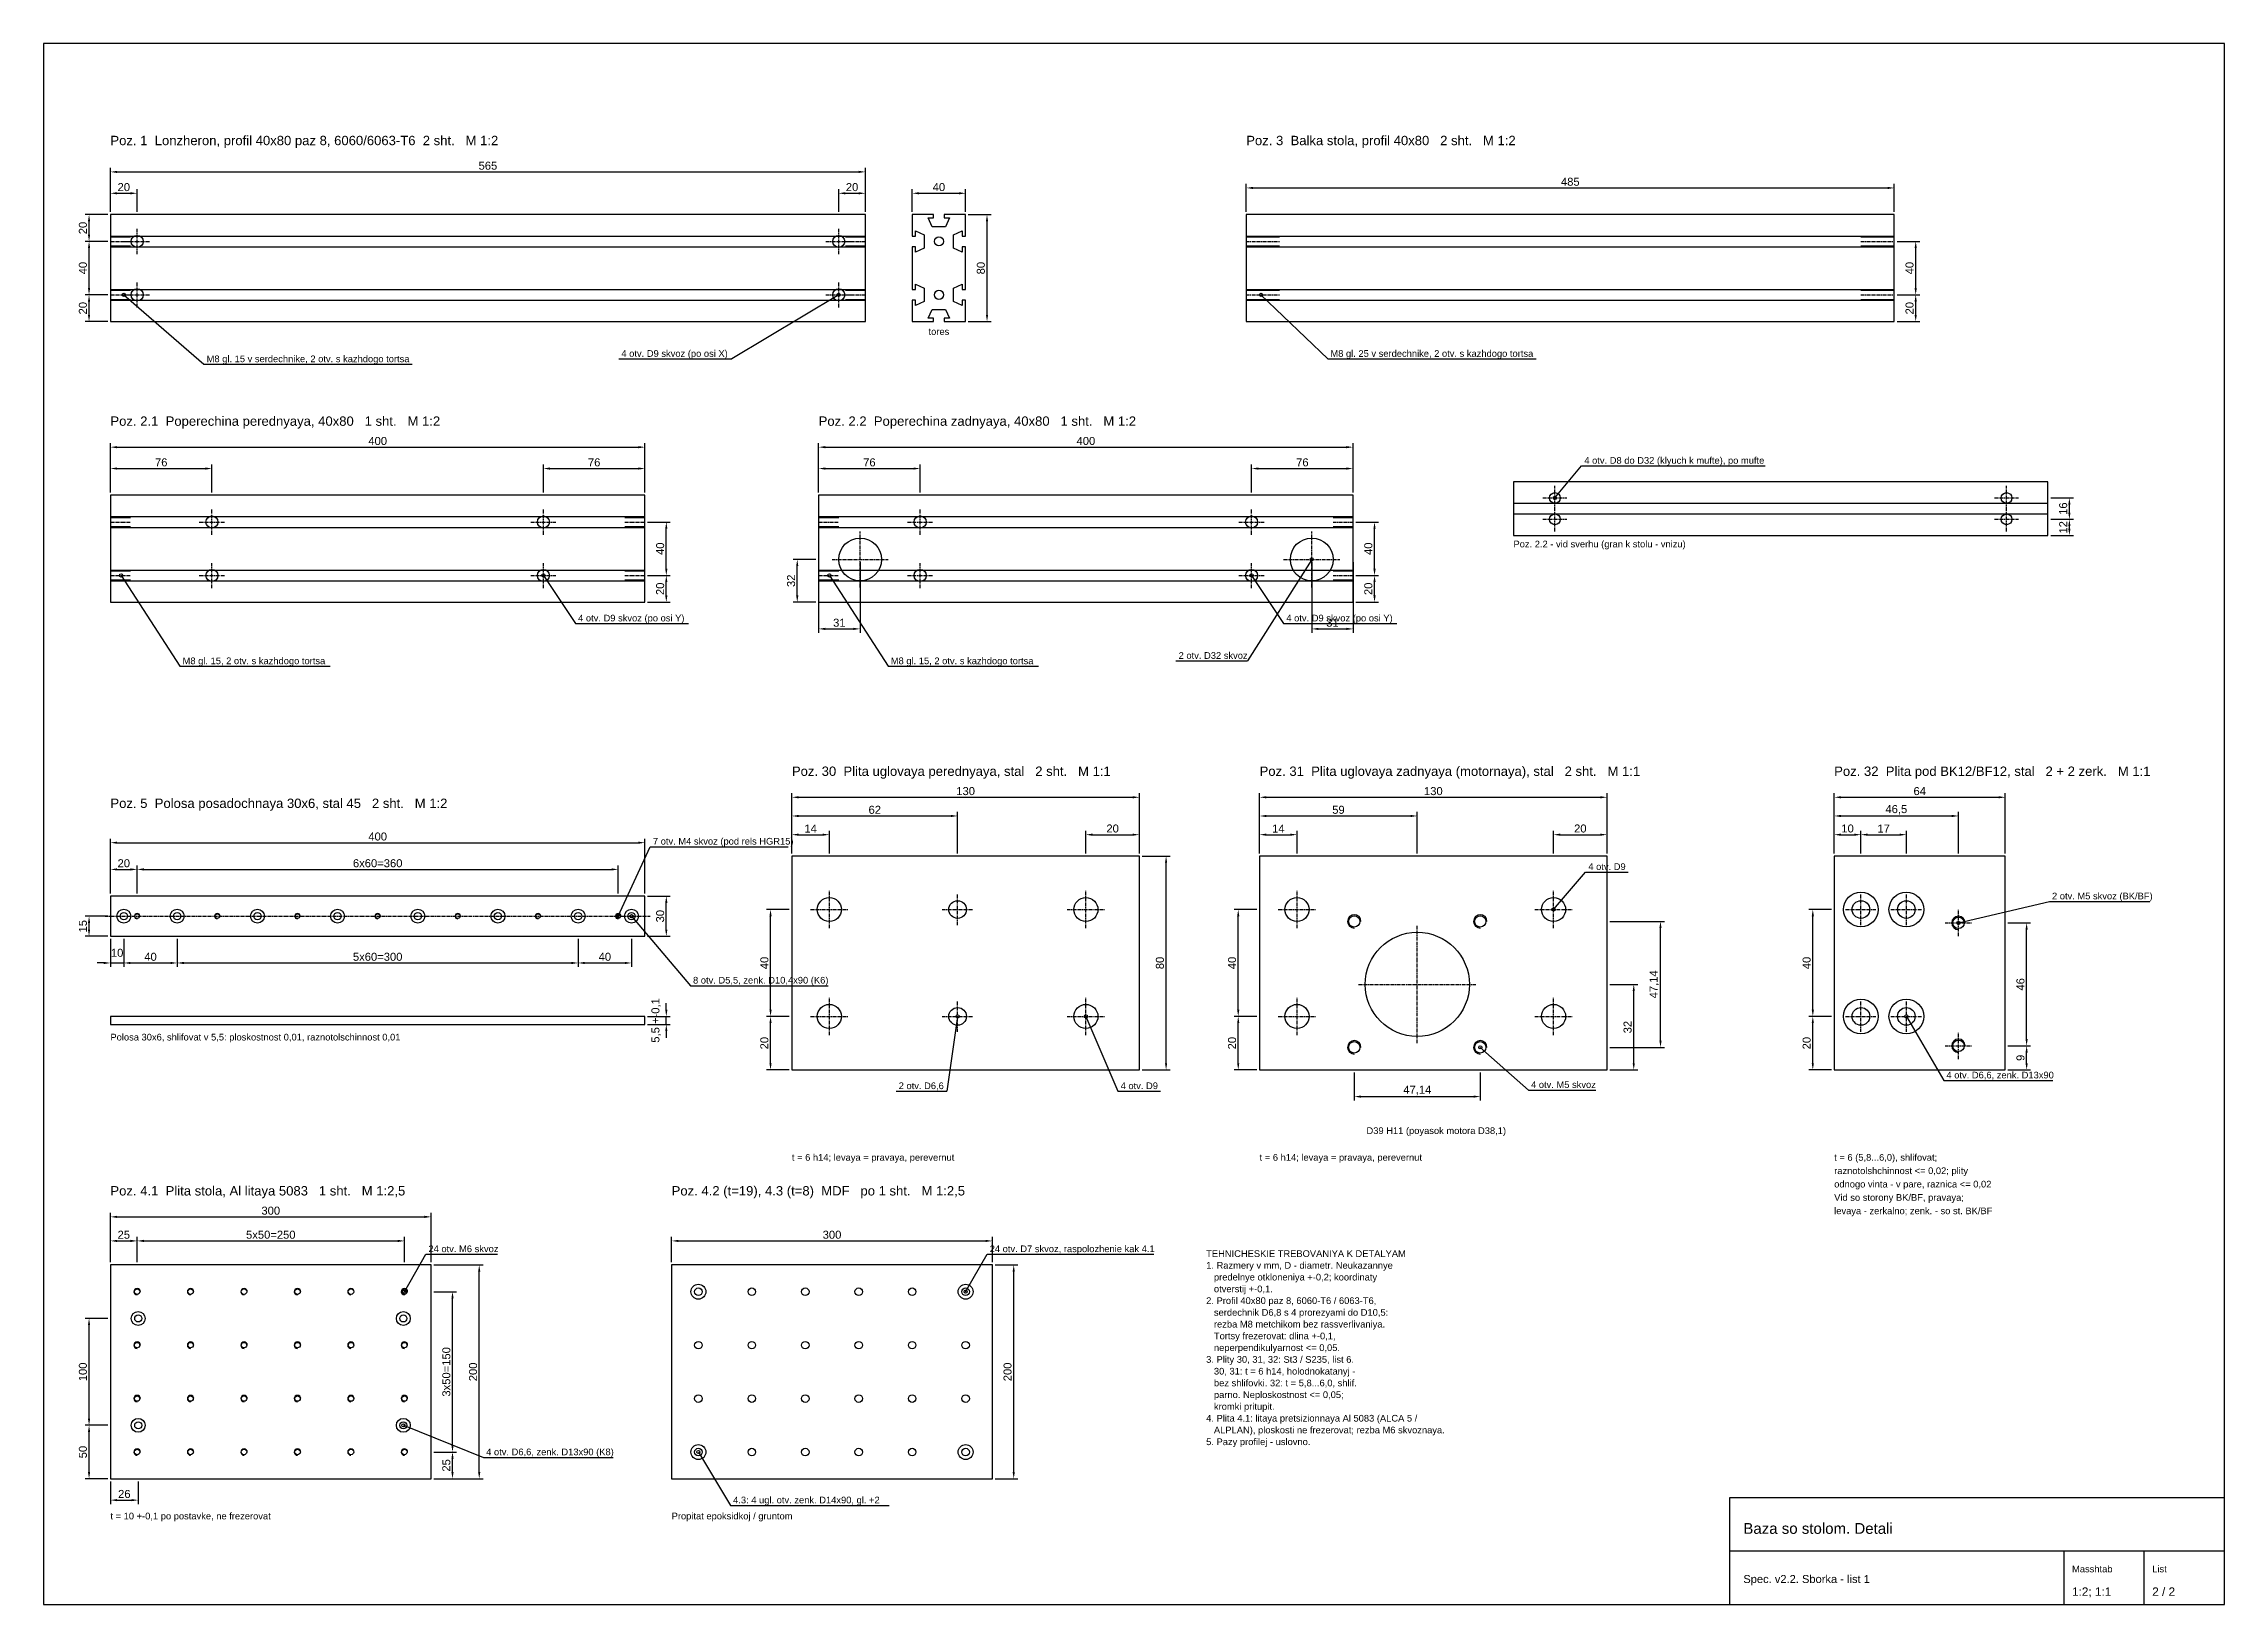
# Model space of a CAD drawing. Header units: millimetres. Extents: x 20 to 1736, y 5 to 589.
# Drawn here: x 920 to 1736, y 5 to 589 of the extents above; entities that cross this region are included whole.
import ezdxf
from ezdxf.enums import TextEntityAlignment as Align

# ---------------------------------------------------------------- set-up
doc = ezdxf.new("R2010")
doc.units = ezdxf.units.MM
doc.header["$LTSCALE"] = 0.4
doc.linetypes.add('CENTER', pattern=[5.08, 3.175, -0.635, 0.635, -0.635])
doc.linetypes.add('DASHED', pattern=[1.524, 1.27, -0.254])
for name, color, linetype in [('Nevidimye', 8, 'DASHED'), ('Osevye', 8, 'CENTER'), ('Rama', 7, 'CONTINUOUS'), ('Ramka', 7, 'CONTINUOUS'), ('Razmery', 8, 'CONTINUOUS'), ('Tekst', 7, 'CONTINUOUS'), ('Tonkie', 8, 'CONTINUOUS')]:
    doc.layers.add(name, color=color, linetype=linetype)
doc.styles.add('CHERT', font='arial.ttf')
doc.dimstyles.new('T1', dxfattribs={"dimtxt": 3, "dimasz": 2.5, "dimexe": 1.5, "dimexo": 1, "dimgap": 0.8, "dimtad": 1, "dimtxsty": 'CHERT', "dimcen": 2.5, "dimazin": 3, "dimtfac": 1, "dimtmove": 0, "dimatfit": 3})

msp = doc.modelspace()

# ---------------------------------------------------------------- texts
at = {"layer": 'Tekst', "style": 'CHERT'}
for s, height, p in [('Poz. 1  Lonzheron, profil 40x80 paz 8, 6060/6063-T6  2 sht.   M 1:2', 3.5, (945, 551)), ('Poz. 3  Balka stola, profil 40x80   2 sht.   M 1:2', 3.5, (1370, 551)), ('4 otv. D9 skvoz (po osi X)', 2.5, (1136.2, 471.8)), ('M8 gl. 25 v serdechnike, 2 otv. s kazhdogo tortsa', 2.5, (1401.5, 471.8)), ('M8 gl. 15 v serdechnike, 2 otv. s kazhdogo tortsa', 2.5, (981, 469.8)), ('Poz. 2.1  Poperechina perednyaya, 40x80   1 sht.   M 1:2', 3.5, (945, 446)), ('Poz. 2.2  Poperechina zadnyaya, 40x80   1 sht.   M 1:2', 3.5, (1210, 446)), ('4 otv. D8 do D32 (klyuch k mufte), po mufte', 2.5, (1496.5, 431.8)), ('Poz. 2.2 - vid sverhu (gran k stolu - vnizu)', 2.5, (1470, 400.5)), ('4 otv. D9 skvoz (po osi Y)', 2.5, (1120, 372.8)), ('4 otv. D9 skvoz (po osi Y)', 2.5, (1385, 372.8)), ('M8 gl. 15, 2 otv. s kazhdogo tortsa', 2.5, (972, 356.8)), ('M8 gl. 15, 2 otv. s kazhdogo tortsa', 2.5, (1237, 356.8)), ('2 otv. D32 skvoz', 2.5, (1344.7, 358.8)), ('Poz. 30  Plita uglovaya perednyaya, stal   2 sht.   M 1:1', 3.5, (1200, 315)), ('Poz. 31  Plita uglovaya zadnyaya (motornaya), stal   2 sht.   M 1:1', 3.5, (1375, 315)), ('Poz. 32  Plita pod BK12/BF12, stal   2 + 2 zerk.   M 1:1', 3.5, (1590, 315)), ('Poz. 5  Polosa posadochnaya 30x6, stal 45   2 sht.   M 1:2', 3.5, (945, 303)), ('7 otv. M4 skvoz (pod rels HGR15)', 2.5, (1148, 289.3)), ('4 otv. D9', 2.5, (1498, 279.8)), ('2 otv. M5 skvoz (BK/BF)', 2.5, (1671.5, 268.8)), ('8 otv. D5,5, zenk. D10,4x90 (K6)', 2.5, (1163, 237.3)), ('Polosa 30x6, shlifovat v 5,5: ploskostnost 0,01, raznotolschinnost 0,01', 2.5, (945, 216)), ('4 otv. D6,6, zenk. D13x90', 2.5, (1632, 201.8)), ('2 otv. D6,6', 2.5, (1239.95, 197.8)), ('4 otv. D9', 2.5, (1323, 197.8)), ('4 otv. M5 skvoz', 2.5, (1476.57, 198.23)), ('D39 H11 (poyasok motora D38,1)', 2.5, (1415, 181)), ('t = 6 h14; levaya = pravaya, perevernut', 2.5, (1200, 171)), ('t = 6 h14; levaya = pravaya, perevernut', 2.5, (1375, 171)), ('t = 6 (5,8...6,0), shlifovat;', 2.5, (1590, 171)), ('odnogo vinta - v pare, raznica <= 0,02', 2.5, (1590, 161)), ('raznotolshchinnost <= 0,02; plity', 2.5, (1590, 166)), ('Poz. 4.1  Plita stola, Al litaya 5083   1 sht.   M 1:2,5', 3.5, (945, 158)), ('Poz. 4.2 (t=19), 4.3 (t=8)  MDF   po 1 sht.   M 1:2,5', 3.5, (1155, 158)), ('Vid so storony BK/BF, pravaya;', 2.5, (1590, 156)), ('levaya - zerkalno; zenk. - so st. BK/BF', 2.5, (1590, 151)), ('24 otv. M6 skvoz', 2.5, (1064, 136.8)), ('24 otv. D7 skvoz, raspolozhenie kak 4.1', 2.5, (1274, 136.8)), ('TEHNICHESKIE TREBOVANIYA K DETALYAM', 2.5, (1355, 135)), ('1. Razmery v mm, D - diametr. Neukazannye', 2.5, (1355, 130.6)), ('   otverstij +-0,1.', 2.5, (1355, 121.8)), ('   predelnye otkloneniya +-0,2; koordinaty', 2.5, (1355, 126.2)), ('2. Profil 40x80 paz 8, 6060-T6 / 6063-T6,', 2.5, (1355, 117.4)), ('   serdechnik D6,8 s 4 prorezyami do D10,5:', 2.5, (1355, 113)), ('   Tortsy frezerovat: dlina +-0,1,', 2.5, (1355, 104.2)), ('   rezba M8 metchikom bez rassverlivaniya.', 2.5, (1355, 108.6)), ('3. Plity 30, 31, 32: St3 / S235, list 6.', 2.5, (1355, 95.4)), ('   neperpendikulyarnost <= 0,05.', 2.5, (1355, 99.8)), ('   30, 31: t = 6 h14, holodnokatanyj -', 2.5, (1355, 91)), ('   bez shlifovki. 32: t = 5,8...6,0, shlif.', 2.5, (1355, 86.6)), ('   parno. Neploskostnost <= 0,05;', 2.5, (1355, 82.2)), ('4. Plita 4.1: litaya pretsizionnaya Al 5083 (ALCA 5 /', 2.5, (1355, 73.4)), ('   kromki pritupit.', 2.5, (1355, 77.8)), ('5. Pazy profilej - uslovno.', 2.5, (1355, 64.6)), ('   ALPLAN), ploskosti ne frezerovat; rezba M6 skvoznaya.', 2.5, (1355, 69)), ('4 otv. D6,6, zenk. D13x90 (K8)', 2.5, (1085.6, 60.8)), ('4.3: 4 ugl. otv. zenk. D14x90, gl. +2', 2.5, (1178, 42.8)), ('t = 10 +-0,1 po postavke, ne frezerovat', 2.5, (945, 36.8)), ('Propitat epoksidkoj / gruntom', 2.5, (1155, 36.8)), ('Baza so stolom. Detali', 4.025, (1556, 31.4)), ('Masshtab', 2.5, (1679, 17)), ('List', 2.5, (1709, 17)), ('Spec. v2.2. Sborka - list 1', 2.975, (1556, 13)), ('1:2; 1:1', 3.15, (1679, 8.2)), ('2 / 2', 3.15, (1709, 8.2))]:
    msp.add_text(s, height=height, dxfattribs=at).set_placement(p)
msp.add_text('tores', height=2.5, dxfattribs=at).set_placement((1255, 480), align=Align.CENTER)

# ---------------------------------------------------------------- dimensions: what is measured, and where the dimension line sits
at = {"layer": 'Razmery'}
for base, p1, p2, text, override in [((945, 541), (945, 525), (1227.5, 525), '565', {"dimlfac": 2}), ((1370, 535), (1370, 525), (1612.5, 525), '485', {"dimlfac": 2}), ((945, 533), (945, 525), (955, 525), '20', {"dimlfac": 2}), ((1217.5, 533), (1217.5, 525), (1227.5, 525), '20', {"dimlfac": 2}), ((1245, 533), (1245, 525), (1265, 525), '40', {"dimlfac": 2}), ((945, 438), (945, 420), (1145, 420), '400', {"dimlfac": 2}), ((1210, 438), (1210, 420), (1410, 420), '400', {"dimlfac": 2}), ((945, 430), (945, 420), (983, 420), '76', {"dimlfac": 2}), ((1107, 430), (1107, 420), (1145, 420), '76', {"dimlfac": 2}), ((1210, 430), (1210, 420), (1248, 420), '76', {"dimlfac": 2}), ((1372, 430), (1372, 420), (1410, 420), '76', {"dimlfac": 2}), ((1210, 370), (1210, 396), (1225.5, 396), '31', {"dimlfac": 2}), ((1394.5, 370), (1394.5, 396), (1410, 396), '31', {"dimlfac": 2}), ((1200, 307), (1200, 285), (1330, 285), '130', {"dimlfac": 1}), ((1375, 307), (1375, 285), (1505, 285), '130', {"dimlfac": 1}), ((1590, 307), (1590, 285), (1654, 285), '64', {"dimlfac": 1}), ((1200, 300), (1200, 285), (1262, 285), '62', {"dimlfac": 1}), ((1375, 300), (1375, 285), (1434, 285), '59', {"dimlfac": 1}), ((1590, 300), (1590, 285), (1636.5, 285), '46,5', {"dimlfac": 1}), ((945, 290), (945, 270), (1145, 270), '400', {"dimlfac": 2}), ((1200, 293), (1200, 285), (1214, 285), '14', {"dimlfac": 1}), ((1310, 293), (1310, 285), (1330, 285), '20', {"dimlfac": 1}), ((1375, 293), (1375, 285), (1389, 285), '14', {"dimlfac": 1}), ((1485, 293), (1485, 285), (1505, 285), '20', {"dimlfac": 1}), ((1590, 293), (1590, 285), (1600, 285), '10', {"dimlfac": 1}), ((1600, 293), (1600, 285), (1617, 285), '17', {"dimlfac": 1}), ((945, 280), (945, 270), (955, 270), '20', {"dimlfac": 2}), ((955, 280), (955, 270), (1135, 270), '6x60=360', {"dimlfac": 2}), ((945, 245), (945, 255), (950, 255), '10', {"dimlfac": 2}), ((950, 245), (950, 255), (970, 255), '40', {"dimlfac": 2}), ((970, 245), (970, 255), (1120, 255), '5x60=300', {"dimlfac": 2}), ((1120, 245), (1120, 255), (1140, 255), '40', {"dimlfac": 2}), ((1410.43, 195), (1410.43, 205), (1457.57, 205), '47,14', {"dimlfac": 1}), ((945, 150), (945, 132), (1065, 132), '300', {"dimlfac": 2.5}), ((945, 141), (945, 132), (955, 132), '25', {"dimlfac": 2.5}), ((955, 141), (955, 132), (1055, 132), '5x50=250', {"dimlfac": 2.5}), ((1155, 141), (1155, 132), (1275, 132), '300', {"dimlfac": 2.5}), ((945, 44), (945, 52), (955.4, 52), '26', {"dimlfac": 2.5})]:
    msp.add_linear_dim(base=base, p1=p1, p2=p2, text=text, dimstyle='T1', override=override, dxfattribs=at).render()
for base, p1, p2, text, override in [((937, 515), (945, 515), (945, 525), '20', {"dimlfac": 2}), ((1273, 485), (1265, 485), (1265, 525), '80', {"dimlfac": 2}), ((937, 495), (945, 495), (945, 515), '40', {"dimlfac": 2}), ((1620.5, 495), (1612.5, 495), (1612.5, 515), '40', {"dimlfac": 2}), ((937, 485), (945, 485), (945, 495), '20', {"dimlfac": 2}), ((1620.5, 485), (1612.5, 485), (1612.5, 495), '20', {"dimlfac": 2}), ((1678, 411), (1670, 411), (1670, 419), '16', {"dimlfac": 2}), ((1153, 390), (1145, 390), (1145, 410), '40', {"dimlfac": 2}), ((1418, 390), (1410, 390), (1410, 410), '40', {"dimlfac": 2}), ((1678, 405), (1670, 405), (1670, 411), '12', {"dimlfac": 2}), ((1202, 380), (1210, 380), (1210, 396), '32', {"dimlfac": 2}), ((1153, 380), (1145, 380), (1145, 390), '20', {"dimlfac": 2}), ((1418, 380), (1410, 380), (1410, 390), '20', {"dimlfac": 2}), ((1340, 205), (1330, 205), (1330, 285), '80', {"dimlfac": 1}), ((1153, 255), (1145, 255), (1145, 270), '30', {"dimlfac": 2}), ((937, 255), (945, 255), (945, 262.5), '15', {"dimlfac": 2}), ((1192, 225), (1200, 225), (1200, 265), '40', {"dimlfac": 1}), ((1367, 225), (1375, 225), (1375, 265), '40', {"dimlfac": 1}), ((1582, 225), (1590, 225), (1590, 265), '40', {"dimlfac": 1}), ((1525, 213.43), (1505, 213.43), (1505, 260.57), '47,14', {"dimlfac": 1}), ((1662, 214), (1654, 214), (1654, 260), '46', {"dimlfac": 1}), ((1515, 205), (1505, 205), (1505, 237), '32', {"dimlfac": 1}), ((1153, 222), (1145, 222), (1145, 225), '5,5 +-0,1', {"dimlfac": 2}), ((1192, 205), (1200, 205), (1200, 225), '20', {"dimlfac": 1}), ((1367, 205), (1375, 205), (1375, 225), '20', {"dimlfac": 1}), ((1582, 205), (1590, 205), (1590, 225), '20', {"dimlfac": 1}), ((1662, 205), (1654, 205), (1654, 214), '9', {"dimlfac": 1}), ((1083, 52), (1065, 52), (1065, 132), '200', {"dimlfac": 2.5}), ((1283, 52), (1275, 52), (1275, 132), '200', {"dimlfac": 2.5}), ((1073, 62), (1065, 62), (1065, 122), '3x50=150', {"dimlfac": 2.5}), ((937, 72), (945, 72), (945, 112), '100', {"dimlfac": 2.5}), ((937, 52), (945, 52), (945, 72), '50', {"dimlfac": 2.5}), ((1073, 52), (1065, 52), (1065, 62), '25', {"dimlfac": 2.5})]:
    msp.add_linear_dim(base=base, p1=p1, p2=p2, angle=90, text=text, dimstyle='T1', override=override, dxfattribs=at).render()

# ---------------------------------------------------------------- linework, layer by layer
at = {"layer": 'Nevidimye'}
for p, q in [((945, 516.7), (952.5, 516.7)), ((1220, 516.7), (1227.5, 516.7)), ((1370, 516.7), (1382.5, 516.7)), ((1600, 516.7), (1612.5, 516.7)), ((945, 513.3), (952.5, 513.3)), ((1220, 513.3), (1227.5, 513.3)), ((1370, 513.3), (1382.5, 513.3)), ((1600, 513.3), (1612.5, 513.3)), ((945, 496.7), (952.5, 496.7)), ((945, 493.3), (952.5, 493.3)), ((1220, 496.7), (1227.5, 496.7)), ((1220, 493.3), (1227.5, 493.3)), ((1370, 496.7), (1382.5, 496.7)), ((1370, 493.3), (1382.5, 493.3)), ((1600, 496.7), (1612.5, 496.7)), ((1600, 493.3), (1612.5, 493.3)), ((945, 411.7), (952.5, 411.7)), ((945, 408.3), (952.5, 408.3)), ((1137.5, 411.7), (1145, 411.7)), ((1137.5, 408.3), (1145, 408.3)), ((1210, 411.7), (1217.5, 411.7)), ((1210, 408.3), (1217.5, 408.3)), ((1402.5, 411.7), (1410, 411.7)), ((1402.5, 408.3), (1410, 408.3)), ((945, 391.7), (952.5, 391.7)), ((1137.5, 391.7), (1145, 391.7)), ((1210, 391.7), (1217.5, 391.7)), ((1402.5, 391.7), (1410, 391.7)), ((945, 388.3), (952.5, 388.3)), ((1137.5, 388.3), (1145, 388.3)), ((1210, 388.3), (1217.5, 388.3)), ((1402.5, 388.3), (1410, 388.3))]:
    msp.add_line(p, q, dxfattribs=at)
at = {"layer": 'Osevye'}
for p, q in [((945, 515), (952.5, 515)), ((950.25, 515), (959.75, 515)), ((955, 510.25), (955, 519.75)), ((1212.75, 515), (1222.25, 515)), ((1217.5, 510.25), (1217.5, 519.75)), ((1220, 515), (1227.5, 515)), ((1370, 515), (1382.5, 515)), ((1600, 515), (1612.5, 515)), ((955, 490.25), (955, 499.75)), ((1217.5, 490.25), (1217.5, 499.75)), ((945, 495), (952.5, 495)), ((950.25, 495), (959.75, 495)), ((1212.75, 495), (1222.25, 495)), ((1220, 495), (1227.5, 495)), ((1370, 495), (1382.5, 495)), ((1600, 495), (1612.5, 495)), ((1481, 419), (1490, 419)), ((1485.5, 414.5), (1485.5, 423.5)), ((1650, 419), (1659, 419)), ((1654.5, 414.5), (1654.5, 423.5)), ((945, 410), (952.5, 410)), ((978.25, 410), (987.75, 410)), ((983, 405.25), (983, 414.75)), ((1102.25, 410), (1111.75, 410)), ((1107, 405.25), (1107, 414.75)), ((1137.5, 410), (1145, 410)), ((1210, 410), (1217.5, 410)), ((1243.25, 410), (1252.75, 410)), ((1248, 405.25), (1248, 414.75)), ((1367.25, 410), (1376.75, 410)), ((1372, 405.25), (1372, 414.75)), ((1402.5, 410), (1410, 410)), ((1481, 411), (1490, 411)), ((1485.5, 406.5), (1485.5, 415.5)), ((1650, 411), (1659, 411)), ((1654.5, 406.5), (1654.5, 415.5)), ((1225.5, 385.5), (1225.5, 406.5)), ((1394.5, 385.5), (1394.5, 406.5)), ((983, 385.25), (983, 394.75)), ((1107, 385.25), (1107, 394.75)), ((1215, 396), (1236, 396)), ((1248, 385.25), (1248, 394.75)), ((1372, 385.25), (1372, 394.75)), ((1384, 396), (1405, 396)), ((945, 390), (952.5, 390)), ((978.25, 390), (987.75, 390)), ((1102.25, 390), (1111.75, 390)), ((1137.5, 390), (1145, 390)), ((1210, 390), (1217.5, 390)), ((1243.25, 390), (1252.75, 390)), ((1367.25, 390), (1376.75, 390)), ((1402.5, 390), (1410, 390)), ((1214, 258), (1214, 272)), ((1262, 259.2), (1262, 270.8)), ((1310, 258), (1310, 272)), ((1389, 258), (1389, 272)), ((1485, 258), (1485, 272)), ((1600, 259.2), (1600, 270.8)), ((1617, 259.2), (1617, 270.8)), ((943, 262.5), (1147, 262.5)), ((1207, 265), (1221, 265)), ((1256.2, 265), (1267.8, 265)), ((1303, 265), (1317, 265)), ((1382, 265), (1396, 265)), ((1478, 265), (1492, 265)), ((1594.2, 265), (1605.8, 265)), ((1611.2, 265), (1622.8, 265)), ((1636.5, 255), (1636.5, 265)), ((1434, 215), (1434, 259)), ((1631.5, 260), (1641.5, 260)), ((1412, 237), (1456, 237)), ((1214, 218), (1214, 232)), ((1262, 219.2), (1262, 230.8)), ((1310, 218), (1310, 232)), ((1389, 218), (1389, 232)), ((1485, 218), (1485, 232)), ((1600, 219.2), (1600, 230.8)), ((1617, 219.2), (1617, 230.8)), ((1207, 225), (1221, 225)), ((1256.2, 225), (1267.8, 225)), ((1303, 225), (1317, 225)), ((1382, 225), (1396, 225)), ((1478, 225), (1492, 225)), ((1594.2, 225), (1605.8, 225)), ((1611.2, 225), (1622.8, 225)), ((1631.5, 214), (1641.5, 214)), ((1636.5, 209), (1636.5, 219))]:
    msp.add_line(p, q, dxfattribs=at)
at = {"layer": 'Rama'}
for p, q in [((1227.5, 525), (945, 525)), ((945, 525), (945, 485)), ((1227.5, 485), (1227.5, 525)), ((1253, 525), (1245, 525)), ((1245, 525), (1245, 517)), ((1252.5, 520.5), (1251, 523.75)), ((1251, 523.75), (1253, 523.75)), ((1253, 523.75), (1253, 525)), ((1265, 525), (1257, 525)), ((1257, 525), (1257, 523.75)), ((1257, 523.75), (1259, 523.75)), ((1259, 523.75), (1257.5, 520.5)), ((1265, 517), (1265, 525)), ((1612.5, 525), (1370, 525)), ((1370, 525), (1370, 485)), ((1612.5, 485), (1612.5, 525)), ((1245, 517), (1246.25, 517)), ((1246.25, 517), (1246.25, 519)), ((1246.25, 519), (1249.5, 517.5)), ((1249.5, 517.5), (1249.5, 512.5)), ((1257.5, 520.5), (1252.5, 520.5)), ((1260.5, 517.5), (1263.75, 519)), ((1260.5, 512.5), (1260.5, 517.5)), ((1263.75, 519), (1263.75, 517)), ((1263.75, 517), (1265, 517)), ((1246.25, 513), (1245, 513)), ((1245, 513), (1245, 497)), ((1246.25, 511), (1246.25, 513)), ((1249.5, 512.5), (1246.25, 511)), ((1263.75, 511), (1260.5, 512.5)), ((1265, 513), (1263.75, 513)), ((1263.75, 513), (1263.75, 511)), ((1265, 497), (1265, 513)), ((1246.25, 497), (1246.25, 499)), ((1246.25, 499), (1249.5, 497.5)), ((1260.5, 497.5), (1263.75, 499)), ((1263.75, 499), (1263.75, 497)), ((1245, 497), (1246.25, 497)), ((1246.25, 493), (1245, 493)), ((1245, 493), (1245, 485)), ((1246.25, 491), (1246.25, 493)), ((1249.5, 492.5), (1246.25, 491)), ((1249.5, 497.5), (1249.5, 492.5)), ((1260.5, 492.5), (1260.5, 497.5)), ((1263.75, 491), (1260.5, 492.5)), ((1263.75, 497), (1265, 497)), ((1265, 493), (1263.75, 493)), ((1263.75, 493), (1263.75, 491)), ((1265, 485), (1265, 493)), ((945, 485), (1227.5, 485)), ((1245, 485), (1253, 485)), ((1251, 486.25), (1252.5, 489.5)), ((1253, 486.25), (1251, 486.25)), ((1252.5, 489.5), (1257.5, 489.5)), ((1253, 485), (1253, 486.25)), ((1259, 486.25), (1257, 486.25)), ((1257, 486.25), (1257, 485)), ((1257, 485), (1265, 485)), ((1257.5, 489.5), (1259, 486.25)), ((1370, 485), (1612.5, 485)), ((1670, 425), (1470, 425)), ((1470, 425), (1470, 405)), ((1670, 405), (1670, 425)), ((1145, 420), (945, 420)), ((945, 420), (945, 380)), ((1145, 380), (1145, 420)), ((1410, 420), (1210, 420)), ((1210, 420), (1210, 380)), ((1410, 380), (1410, 420)), ((1470, 405), (1670, 405)), ((945, 380), (1145, 380)), ((1210, 380), (1410, 380)), ((1330, 285), (1200, 285)), ((1200, 285), (1200, 205)), ((1330, 205), (1330, 285)), ((1505, 285), (1375, 285)), ((1375, 285), (1375, 205)), ((1505, 205), (1505, 285)), ((1654, 285), (1590, 285)), ((1590, 285), (1590, 205)), ((1654, 205), (1654, 285)), ((1145, 270), (945, 270)), ((945, 270), (945, 255)), ((1145, 255), (1145, 270)), ((945, 255), (1145, 255)), ((1145, 225), (945, 225)), ((945, 225), (945, 222)), ((945, 222), (1145, 222)), ((1145, 222), (1145, 225)), ((1200, 205), (1330, 205)), ((1375, 205), (1505, 205)), ((1590, 205), (1654, 205)), ((1065, 132), (945, 132)), ((945, 132), (945, 52)), ((1065, 52), (1065, 132)), ((1275, 132), (1155, 132)), ((1155, 132), (1155, 52)), ((1275, 52), (1275, 132)), ((945, 52), (1065, 52)), ((1155, 52), (1275, 52))]:
    msp.add_line(p, q, dxfattribs=at)
for centre, radius in [((955, 515), 2.25), ((1217.5, 515), 2.25), ((1255, 515), 1.7), ((955, 495), 2.25), ((1217.5, 495), 2.25), ((1255, 495), 1.7), ((1485.5, 419), 2), ((1654.5, 419), 2), ((983, 410), 2.25), ((1107, 410), 2.25), ((1248, 410), 2.25), ((1372, 410), 2.25), ((1485.5, 411), 2), ((1654.5, 411), 2), ((1225.5, 396), 8), ((1394.5, 396), 8), ((983, 390), 2.25), ((1107, 390), 2.25), ((1248, 390), 2.25), ((1372, 390), 2.25), ((1214, 265), 4.5), ((1310, 265), 4.5), ((1389, 265), 4.5), ((1485, 265), 4.5), ((1600, 265), 6.5), ((1617, 265), 6.5), ((950, 262.5), 2.6), ((950, 262.5), 1.375), ((955, 262.5), 0.85), ((970, 262.5), 2.6), ((970, 262.5), 1.375), ((985, 262.5), 0.85), ((1000, 262.5), 2.6), ((1000, 262.5), 1.375), ((1015, 262.5), 0.85), ((1030, 262.5), 2.6), ((1030, 262.5), 1.375), ((1045, 262.5), 0.85), ((1060, 262.5), 2.6), ((1060, 262.5), 1.375), ((1075, 262.5), 0.85), ((1090, 262.5), 2.6), ((1090, 262.5), 1.375), ((1105, 262.5), 0.85), ((1120, 262.5), 2.6), ((1120, 262.5), 1.375), ((1135, 262.5), 0.85), ((1140, 262.5), 2.6), ((1140, 262.5), 1.375), ((1262, 265), 3.3), ((1410.43, 260.57), 2.125), ((1457.57, 260.57), 2.125), ((1600, 265), 3.3), ((1617, 265), 3.3), ((1636.5, 260), 2.125), ((1434, 237), 19.5), ((1214, 225), 4.5), ((1310, 225), 4.5), ((1389, 225), 4.5), ((1485, 225), 4.5), ((1600, 225), 6.5), ((1617, 225), 6.5), ((1262, 225), 3.3), ((1600, 225), 3.3), ((1617, 225), 3.3), ((1410.43, 213.43), 2.125), ((1457.57, 213.43), 2.125), ((1636.5, 214), 2.125), ((955, 122), 1.02), ((975, 122), 1.02), ((995, 122), 1.02), ((1015, 122), 1.02), ((1035, 122), 1.02), ((1055, 122), 1.02), ((1165, 122), 2.8), ((1165, 122), 1.4), ((1185, 122), 1.4), ((1205, 122), 1.4), ((1225, 122), 1.4), ((1245, 122), 1.4), ((1265, 122), 2.8), ((1265, 122), 1.4), ((955.4, 112), 2.6), ((1054.6, 112), 2.6), ((955.4, 112), 1.32), ((1054.6, 112), 1.32), ((955, 102), 1.02), ((975, 102), 1.02), ((995, 102), 1.02), ((1015, 102), 1.02), ((1035, 102), 1.02), ((1055, 102), 1.02), ((1165, 102), 1.4), ((1185, 102), 1.4), ((1205, 102), 1.4), ((1225, 102), 1.4), ((1245, 102), 1.4), ((1265, 102), 1.4), ((955, 82), 1.02), ((975, 82), 1.02), ((995, 82), 1.02), ((1015, 82), 1.02), ((1035, 82), 1.02), ((1055, 82), 1.02), ((1165, 82), 1.4), ((1185, 82), 1.4), ((1205, 82), 1.4), ((1225, 82), 1.4), ((1245, 82), 1.4), ((1265, 82), 1.4), ((955.4, 72), 2.6), ((1054.6, 72), 2.6), ((955.4, 72), 1.32), ((1054.6, 72), 1.32), ((955, 62), 1.02), ((975, 62), 1.02), ((995, 62), 1.02), ((1015, 62), 1.02), ((1035, 62), 1.02), ((1055, 62), 1.02), ((1165, 62), 2.8), ((1165, 62), 1.4), ((1185, 62), 1.4), ((1205, 62), 1.4), ((1225, 62), 1.4), ((1245, 62), 1.4), ((1265, 62), 2.8), ((1265, 62), 1.4)]:
    msp.add_circle(centre, radius, dxfattribs=at)
at = {"layer": 'Ramka'}
for p, q in [((1736, 589), (920, 589)), ((920, 589), (920, 5)), ((1736, 5), (1736, 589)), ((1551, 5), (1551, 45)), ((1551, 45), (1736, 45)), ((1551, 25), (1736, 25)), ((1676, 5), (1676, 25)), ((1706, 5), (1706, 25)), ((920, 5), (1736, 5))]:
    msp.add_line(p, q, dxfattribs=at)
at = {"layer": 'Tekst'}
for p, q in [((950, 495), (980, 469)), ((1217.5, 495), (1177.5, 471)), ((1375.5, 495), (1400.5, 471)), ((980, 469), (1057.95, 469)), ((1135.2, 471), (1177.5, 471)), ((1400.5, 471), (1478.45, 471)), ((1485.5, 419), (1495.5, 431)), ((1495.5, 431), (1564.15, 431)), ((1394.5, 396), (1370.5, 358)), ((949, 390), (971, 356)), ((1107, 390), (1119, 372)), ((1214, 390), (1236, 356)), ((1372, 390), (1384, 372)), ((1119, 372), (1161.3, 372)), ((1384, 372), (1426.3, 372)), ((971, 356), (1027.25, 356)), ((1236, 356), (1292.25, 356)), ((1343.7, 358), (1370.5, 358)), ((1135, 262.5), (1147, 288.5)), ((1147, 288.5), (1198.6, 288.5)), ((1485, 265), (1497, 279)), ((1497, 279), (1512.95, 279)), ((1140, 262.5), (1162, 236.5)), ((1636.5, 260), (1670.5, 268)), ((1670.5, 268), (1708.15, 268)), ((1162, 236.5), (1213.6, 236.5)), ((1262, 225), (1258, 197)), ((1310, 225), (1322, 197)), ((1617, 225), (1631, 201)), ((1457.57, 213.43), (1475.57, 197.43)), ((1238.95, 197), (1258, 197)), ((1322, 197), (1337.95, 197)), ((1475.57, 197.43), (1500.82, 197.43)), ((1631, 201), (1671.75, 201)), ((1055, 122), (1063, 136)), ((1063, 136), (1089.8, 136)), ((1265, 122), (1273, 136)), ((1273, 136), (1335.45, 136)), ((1054.6, 72), (1084.6, 60)), ((1084.6, 60), (1133.1, 60)), ((1165, 62), (1177, 42)), ((1177, 42), (1236.35, 42))]:
    msp.add_line(p, q, dxfattribs=at)
for centre in [(950, 495), (1217.5, 495), (1375.5, 495), (1485.5, 419), (1394.5, 396), (949, 390), (1107, 390), (1214, 390), (1372, 390), (1135, 262.5), (1140, 262.5), (1485, 265), (1636.5, 260), (1262, 225), (1310, 225), (1617, 225), (1457.57, 213.43), (1055, 122), (1265, 122), (1054.6, 72), (1165, 62)]:
    msp.add_circle(centre, 0.6, dxfattribs=at)
at = {"layer": 'Tonkie'}
for p, q in [((945, 517), (1227.5, 517)), ((1370, 517), (1612.5, 517)), ((945, 513), (1227.5, 513)), ((1370, 513), (1612.5, 513)), ((945, 497), (1227.5, 497)), ((945, 493), (1227.5, 493)), ((1370, 497), (1612.5, 497)), ((1370, 493), (1612.5, 493)), ((1470, 417), (1670, 417)), ((945, 412), (1145, 412)), ((945, 408), (1145, 408)), ((1210, 412), (1410, 412)), ((1210, 408), (1410, 408)), ((1470, 413), (1670, 413)), ((945, 392), (1145, 392)), ((1210, 392), (1410, 392)), ((945, 388), (1145, 388)), ((1210, 388), (1410, 388))]:
    msp.add_line(p, q, dxfattribs=at)
for centre, radius in [((955, 262.5), 1), ((985, 262.5), 1), ((1015, 262.5), 1), ((1045, 262.5), 1), ((1075, 262.5), 1), ((1105, 262.5), 1), ((1135, 262.5), 1), ((1410.43, 260.57), 2.5), ((1457.57, 260.57), 2.5), ((1636.5, 260), 2.5), ((1410.43, 213.43), 2.5), ((1457.57, 213.43), 2.5), ((1636.5, 214), 2.5), ((955, 122), 1.2), ((975, 122), 1.2), ((995, 122), 1.2), ((1015, 122), 1.2), ((1035, 122), 1.2), ((1055, 122), 1.2), ((955, 102), 1.2), ((975, 102), 1.2), ((995, 102), 1.2), ((1015, 102), 1.2), ((1035, 102), 1.2), ((1055, 102), 1.2), ((955, 82), 1.2), ((975, 82), 1.2), ((995, 82), 1.2), ((1015, 82), 1.2), ((1035, 82), 1.2), ((1055, 82), 1.2), ((955, 62), 1.2), ((975, 62), 1.2), ((995, 62), 1.2), ((1015, 62), 1.2), ((1035, 62), 1.2), ((1055, 62), 1.2)]:
    msp.add_arc(centre, radius, 0, 270, dxfattribs=at)

msp.set_redraw_order([(e.dxf.handle, doc.entitydb.next_handle()) for e in msp.query("TEXT MTEXT ATTDEF DIMENSION ARC_DIMENSION")])  # texts and dimensions are drawn at this point

doc.saveas('drawing.dxf')
